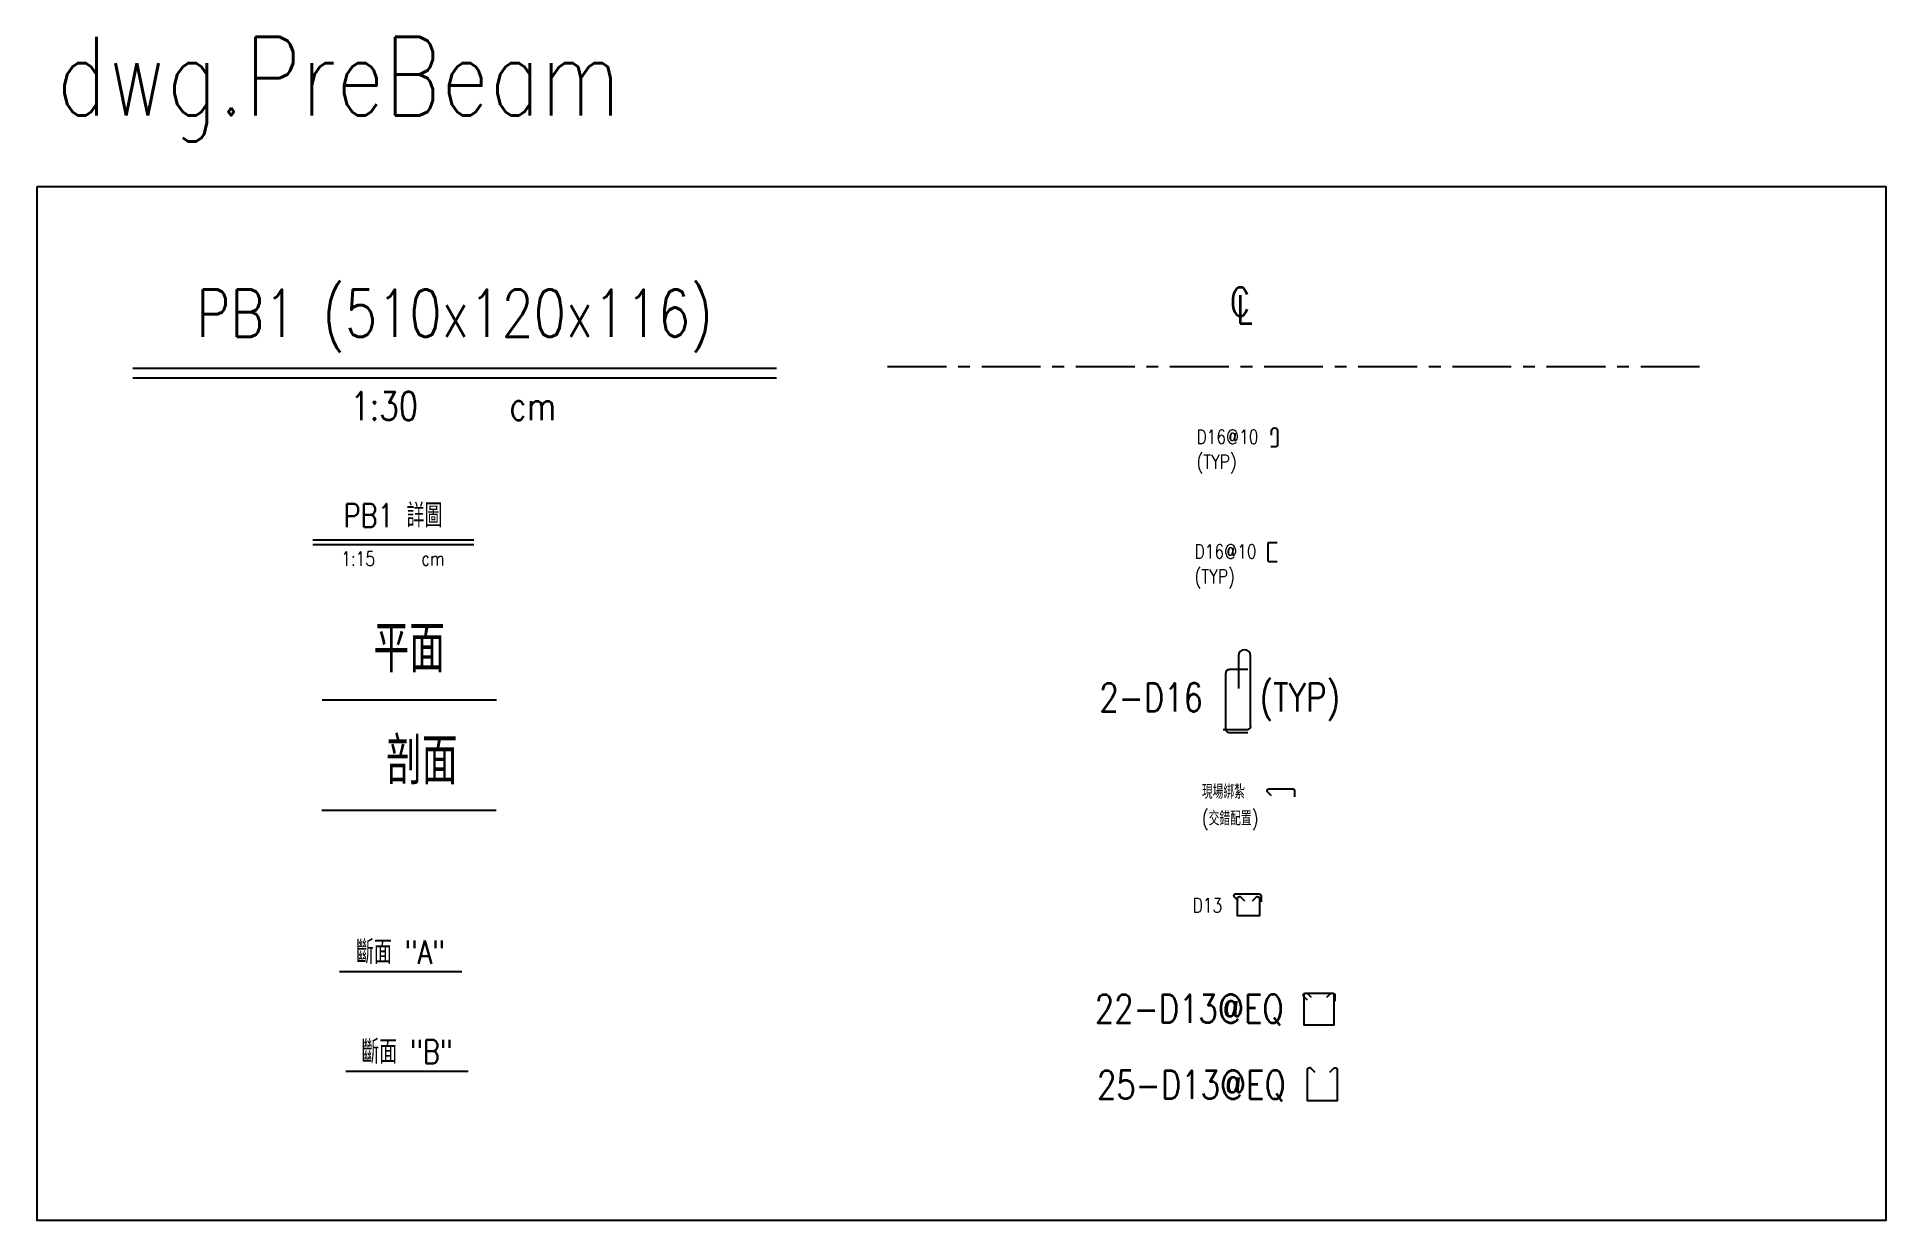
# Model space of a CAD drawing. Extents: x -4269 to 4964, y -19960 to 3841.
# Drawn here: x -4252 to -3662, y 744 to 1121 of the extents above; entities that cross this region are included whole.
import ezdxf
from ezdxf.enums import TextEntityAlignment as Align

# ---------------------------------------------------------------- set-up
doc = ezdxf.new("R2010")
doc.units = 0
doc.header["$LTSCALE"] = 3
doc.linetypes.add('CENTER', pattern=[2, 1.25, -0.25, 0.25, -0.25])
doc.layers.get('0').update_dxf_attribs({"linetype": 'CONTINUOUS'})
for name, color, linetype in [('HB_0', 7, 'CONTINUOUS'), ('HB_TXT_CTEXT', 2, 'CONTINUOUS'), ('鋼筋', 3, 'CONTINUOUS')]:
    doc.layers.add(name, color=color, linetype=linetype)
doc.styles.get("Standard").update_dxf_attribs({"font": 'ROMANS.shx', "width": 0.8, "bigfont": 'LCHINA.shx'})

msp = doc.modelspace()

# ---------------------------------------------------------------- texts
at = {"color": 0, "linetype": 'Continuous', "insert": (-4245.415, 1120.681), "char_height": 25, "width": 191.4764, "attachment_point": 1}
msp.add_mtext('{dwg.PreBeam}', dxfattribs=at)

# ---------------------------------------------------------------- blocks, each defined once
blk = doc.blocks.new('beam_Topview')
at = {"layer": 'HB_TXT_CTEXT', "color": 4, "linetype": 'Continuous'}
blk.add_line((-27.76, 0), (27.76, 0), dxfattribs=at)
at = {"layer": 'HB_TXT_CTEXT', "color": 4, "linetype": 'Continuous', "width": 0.8}
blk.add_text('平面', height=15, rotation=360, dxfattribs=at).set_placement((0, 16.5), align=Align.MIDDLE)
blk = doc.blocks.new('beam_SectionSide')
at = {"layer": 'HB_TXT_CTEXT', "color": 4, "linetype": 'Continuous'}
blk.add_line((-27.76, 0), (27.76, 0), dxfattribs=at)
at = {"layer": 'HB_TXT_CTEXT', "color": 4, "linetype": 'Continuous', "width": 0.8}
blk.add_text(' 剖面', height=15, rotation=360, dxfattribs=at).set_placement((0, 16.5), align=Align.MIDDLE)
blk = doc.blocks.new('beam_SectionA')
at = {"layer": 'HB_TXT_CTEXT', "color": 4, "linetype": 'Continuous'}
blk.add_line((-19.5, 0), (19.5, 0), dxfattribs=at)
at = {"layer": 'HB_TXT_CTEXT', "color": 4, "linetype": 'Continuous', "width": 0.8}
blk.add_text('斷面 "A"', height=7.5, rotation=360, dxfattribs=at).set_placement((0, 6.6), align=Align.MIDDLE)
blk = doc.blocks.new('beam_SectionB')
at = {"layer": 'HB_TXT_CTEXT', "color": 4, "linetype": 'Continuous'}
blk.add_line((-19.5, 0), (19.5, 0), dxfattribs=at)
at = {"layer": 'HB_TXT_CTEXT', "color": 4, "linetype": 'Continuous', "width": 0.8}
blk.add_text('斷面 "B"', height=7.5, rotation=360, dxfattribs=at).set_placement((0, 6.6), align=Align.MIDDLE)
blk = doc.blocks.new('beam_title')
at = {"layer": 'HB_TXT_CTEXT', "color": 3, "linetype": 'Continuous'}
blk.add_line((-102.52, 3), (102.52, 3), dxfattribs=at)
at = {"layer": 'HB_TXT_CTEXT', "color": 1, "linetype": 'Continuous'}
blk.add_line((-102.52, 0), (102.52, 0), dxfattribs=at)
at = {"color": 3, "linetype": 'Continuous', "width": 0.8}
blk.add_attdef('A', text='', height=15, dxfattribs=at).set_placement((0, 19.49), align=Align.MIDDLE)
at = {"color": 2, "linetype": 'Continuous', "width": 0.8}
for tag, p in [('1:30', (-22.44, -9)), ('CM', (24.84, -9))]:
    blk.add_attdef(tag, text='', height=9, dxfattribs=at).set_placement(p, align=Align.MIDDLE)
blk = doc.blocks.new('beam_titleD')
at = {"layer": 'HB_TXT_CTEXT', "color": 3, "linetype": 'Continuous'}
blk.add_line((-25.6, 1.5), (25.6, 1.5), dxfattribs=at)
at = {"layer": 'HB_TXT_CTEXT', "color": 1, "linetype": 'Continuous'}
blk.add_line((-25.6, 0), (25.6, 0), dxfattribs=at)
at = {"color": 3, "linetype": 'Continuous', "width": 0.8}
blk.add_attdef('A', text='', height=7.5, dxfattribs=at).set_placement((-0.11, 9.63), align=Align.MIDDLE)
at = {"color": 2, "linetype": 'Continuous', "width": 0.8}
for tag, p in [('1:15', (-11.23, -4.5)), ('CM', (12.61, -4.49))]:
    blk.add_attdef(tag, text='', height=4.5, dxfattribs=at).set_placement(p, align=Align.MIDDLE)
blk = doc.blocks.new('cl')
at = {"layer": 'HB_TXT_CTEXT', "linetype": 'Continuous', "width": 0.8}
for s, p in [('C', (-0.18, 0.11)), ('L', (0.23, -0.56))]:
    blk.add_text(s, height=2.5, dxfattribs=at).set_placement(p, align=Align.MIDDLE)
blk = doc.blocks.new('rebar_Tie_90_90')
at = {"layer": 'HB_TXT_CTEXT', "linetype": 'Continuous'}
blk.add_lwpolyline([(26.39, 2.57), (23.61, 2.57, 0.414214), (23.45, 2.41), (23.45, -3.18, 0.414214), (23.61, -3.34), (26.39, -3.34)], format="xyb", dxfattribs=at)
at = {"color": 2, "linetype": 'Continuous', "width": 0.8}
for tag, p in [('D16@10', (0.05, -0.19)), ('(TYP)', (0.05, -8.19))]:
    blk.add_attdef(tag, text='', height=4.5, dxfattribs=at).set_placement(p, align=Align.MIDDLE_LEFT)
blk = doc.blocks.new('rebar_HoopUwithTie')
at = {"layer": 'HB_TXT_CTEXT', "linetype": 'Continuous'}
for points in [[(-6.82, 1.41), (-8.01, 2.6, -0.668179), (-7.59, 3.62), (-0.08, 3.62, -0.414214), (0.52, 3.02), (0.52, 1.07)], [(-2.21, 1.43), (-1.02, 2.61, -0.668179), (0, 2.19), (0, -3.33), (-6.95, -3.33), (-6.95, 2.19, -0.668179), (-5.92, 2.61), (-4.74, 1.43)]]:
    blk.add_lwpolyline(points, format="xyb", dxfattribs=at)
at = {"color": 2, "linetype": 'Continuous', "width": 0.8}
blk.add_attdef('D13', text='', height=4.5, dxfattribs=at).set_placement((-21.31, 0), align=Align.MIDDLE_LEFT)
blk = doc.blocks.new('rebar_Tie_180_90')
at = {"layer": 'HB_TXT_CTEXT', "linetype": 'Continuous'}
blk.add_lwpolyline([(23.94, 0.5), (23.94, 1.85, -1), (25.86, 1.85), (25.86, -2.57, -0.414214), (25.26, -3.17), (23.73, -3.17)], format="xyb", dxfattribs=at)
at = {"color": 2, "linetype": 'Continuous', "width": 0.8}
for tag, p in [('D16@10', (0, 0)), ('(TYP)', (0, -8))]:
    blk.add_attdef(tag, text='', height=4.5, dxfattribs=at).set_placement(p, align=Align.MIDDLE_LEFT)
blk = doc.blocks.new('rebar_Tie_135_90')
at = {"layer": '鋼筋', "color": 7, "linetype": 'Continuous'}
blk.add_lwpolyline([(22.36, -1.26), (21.17, -0.07, -0.668179), (21.6, 0.96), (29.11, 0.96, -0.414214), (29.71, 0.36), (29.71, -1.6)], format="xyb", dxfattribs=at)
at = {"color": 2, "linetype": 'Continuous', "width": 0.8}
for tag, p in [('現場綁紮', (0.23, 0.01)), ('(交錯配置)', (0.23, -8.49))]:
    blk.add_attdef(tag, text='', height=4.5, dxfattribs=at).set_placement(p, align=Align.MIDDLE_LEFT)
blk = doc.blocks.new('rebar_2Tie_180_90')
at = {"layer": 'HB_TXT_CTEXT', "linetype": 'Continuous'}
for points in [[(46.52, -8.69), (46.52, 13.68, 1), (42.68, 13.68), (42.68, 3.28)], [(45.67, 9.28), (39.8, 9.28, 0.414214), (38.6, 8.08), (38.6, -9.57)], [(46.52, -8.69, -0.414214), (45.32, -9.89), (37.81, -9.89)], [(38.6, -9.57, 0.414214), (39.8, -10.77), (45.67, -10.77)]]:
    blk.add_lwpolyline(points, format="xyb", dxfattribs=at)
at = {"color": 2, "linetype": 'Continuous', "width": 0.8}
for tag, p in [('(TYP)', (49.39, 0.45)), ('2-D16', (-1.67, 0.43))]:
    blk.add_attdef(tag, text='', height=9, dxfattribs=at).set_placement(p, align=Align.MIDDLE_LEFT)
blk = doc.blocks.new('dim_rebar_HoopU')
at = {"linetype": 'Continuous'}
blk.add_lwpolyline([(44.17, 4.47), (45.41, 5.71, -0.668179), (46.47, 5.27), (46.47, -4.68), (37.02, -4.68), (37.02, 5.27, -0.668179), (38.09, 5.71), (39.33, 4.47)], format="xyb", dxfattribs=at)
at = {"linetype": 'Continuous', "width": 0.8}
blk.add_attdef('25-D13@EQ', text='', height=9, dxfattribs=at).set_placement((0, 0), align=Align.MIDDLE)
blk = doc.blocks.new('dim_rebar_HoopUwithTie')
at = {"linetype": 'Continuous'}
for points in [[(37.71, 3.13), (36.52, 4.32, -0.668179), (36.95, 5.34), (45.82, 5.34, -0.414214), (46.42, 4.74), (46.42, 2.79)], [(43.88, 4.04), (45.07, 5.23, -0.668179), (46.09, 4.81), (46.09, -4.89), (36.68, -4.89), (36.68, 4.81, -0.668179), (37.71, 5.23), (38.89, 4.04)]]:
    blk.add_lwpolyline(points, format="xyb", dxfattribs=at)
at = {"linetype": 'Continuous', "width": 0.8}
blk.add_attdef('22-D13@EQ', text='', height=9, dxfattribs=at).set_placement((0, 0), align=Align.MIDDLE)

# ---------------------------------------------------------------- linework, layer by layer
at = {"linetype": 'Continuous'}
msp.add_lwpolyline([(-4251.563, 1072.897), (-4251.563, 743.735), (-3662.4, 743.735), (-3662.4, 1072.897)], close=True, dxfattribs=at)
at = {"layer": 'HB_0', "color": 1, "linetype": 'CENTER', "ltscale": 5}
msp.add_lwpolyline([(-3980.549, 1015.727), (-3718.934, 1015.727)], dxfattribs=at)

# ---------------------------------------------------------------- block references
at = {"color": 0, "linetype": 'Continuous'}
for name, p, values in [('beam_title', (-4118.472, 1012.119), {'A': 'PB1 (510x120x116)', '1:30': '1:30', 'CM': 'cm'}), ('beam_titleD', (-4138.019, 958.973), {'A': 'PB1 詳圖', '1:15': '1:15', 'CM': 'cm'})]:
    msp.add_blockref(name, p, dxfattribs=at).add_auto_attribs(values)
at = {"linetype": 'Continuous'}
for name, p, values in [('rebar_Tie_180_90', (-3882.117, 993.296), {'D16@10': 'D16@10', '(TYP)': '(TYP)'}), ('rebar_Tie_90_90', (-3882.771, 956.938), {'D16@10': 'D16@10', '(TYP)': '(TYP)'}), ('rebar_2Tie_180_90', (-3911.417, 909.815), {'2-D16': '2-D16', '(TYP)': '(TYP)'}), ('rebar_Tie_135_90', (-3880.609, 880.198), {'現場綁紮': '現場綁紮', '(交錯配置)': '(交錯配置)'}), ('rebar_HoopUwithTie', (-3862.037, 844.002), {'D13': 'D13'}), ('dim_rebar_HoopUwithTie', (-3884.424, 810.659), {'22-D13@EQ': '22-D13@EQ'}), ('dim_rebar_HoopU', (-3883.737, 786.398), {'25-D13@EQ': '25-D13@EQ'})]:
    msp.add_blockref(name, p, dxfattribs=at).add_auto_attribs(values)
at = {"color": 0, "linetype": 'Continuous'}
for name, p in [('beam_Topview', (-4132.933, 909.462)), ('beam_SectionSide', (-4133.063, 874.316)), ('beam_SectionA', (-4135.711, 822.875)), ('beam_SectionB', (-4133.646, 791.131))]:
    msp.add_blockref(name, p, dxfattribs=at)
at = {"layer": 'HB_0', "linetype": 'Continuous', "xscale": 3.6, "yscale": 3.6, "zscale": 3.6}
msp.add_blockref('cl', (-3867.61, 1035.916), dxfattribs=at)

msp.set_redraw_order([(e.dxf.handle, doc.entitydb.next_handle()) for e in msp.query("TEXT MTEXT ATTDEF DIMENSION ARC_DIMENSION")])  # texts and dimensions are drawn at this point

doc.saveas('drawing.dxf')
